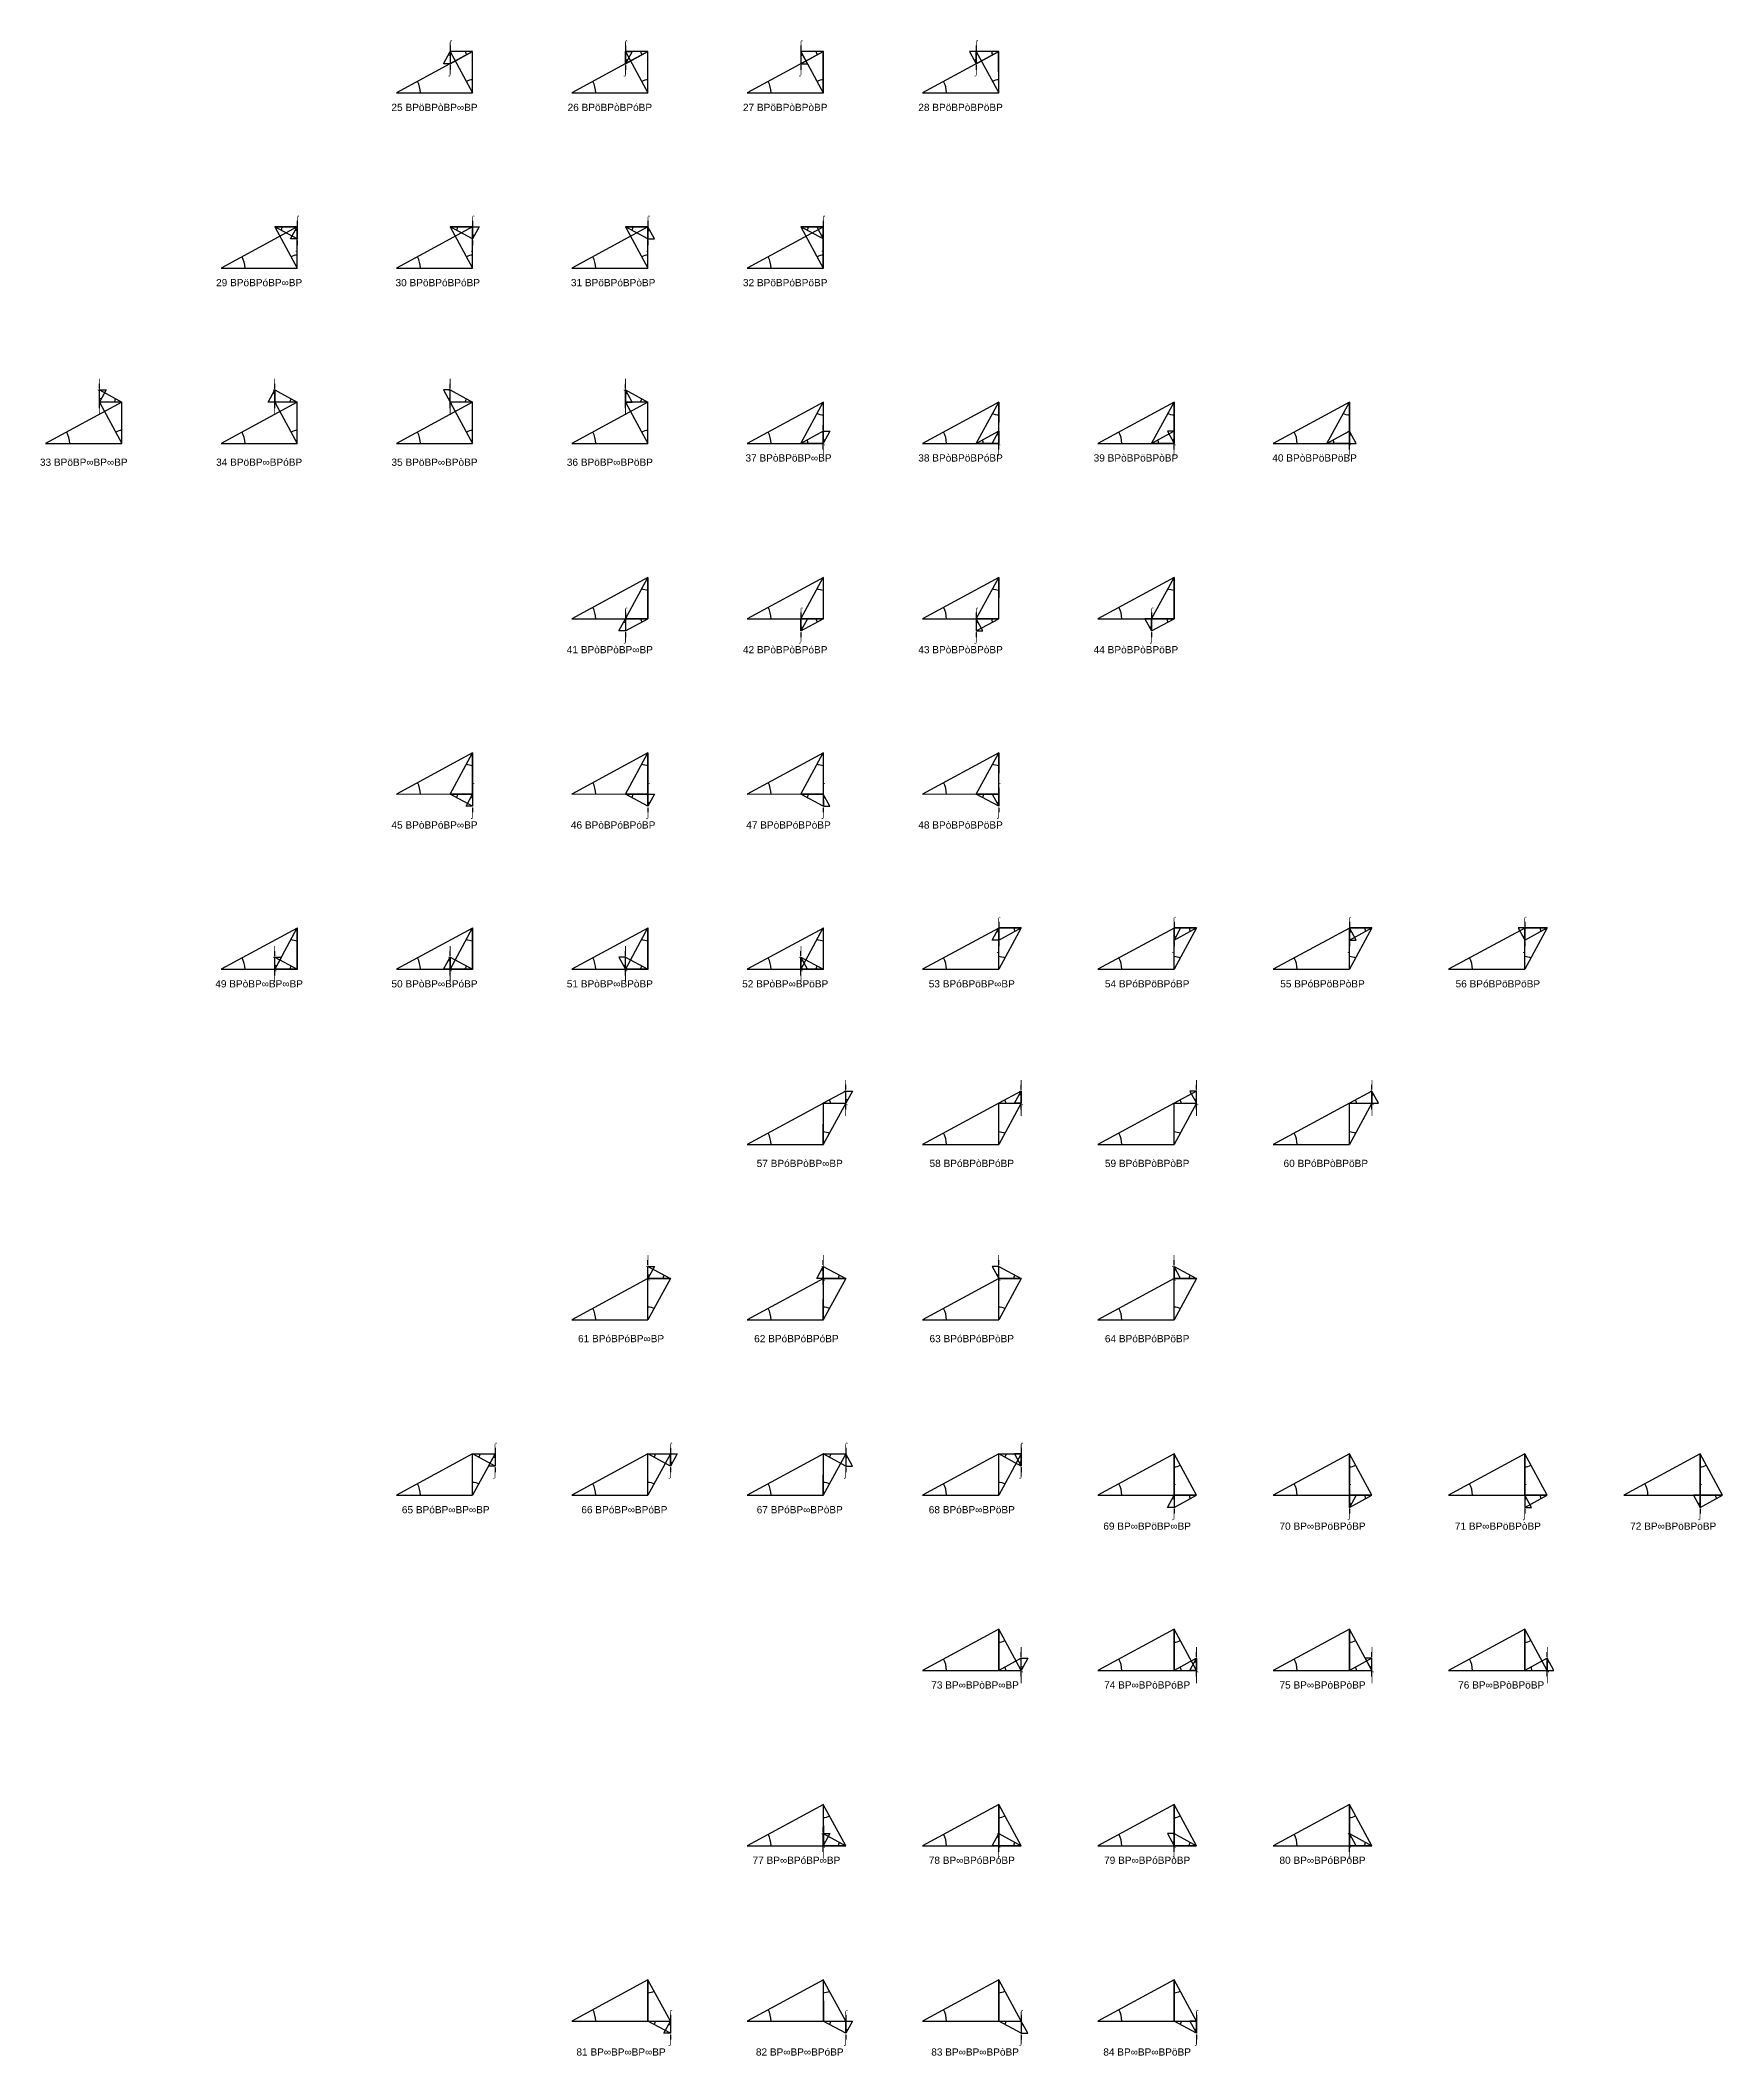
# Model space of a CAD drawing. Header units: millimetres. Extents: x 915202 to 1524453, y -2147646 to 62068.
# Drawn here: x 915202 to 1170864, y -2147646 to -1841254 of the extents above; entities that cross this region are included whole.
import ezdxf
from ezdxf.enums import TextEntityAlignment as Align

# ---------------------------------------------------------------- set-up
doc = ezdxf.new("R2010")
doc.units = ezdxf.units.MM
doc.linetypes.add('ACAD_ISO02W100', pattern=[15, 12, -3])
for name, color, linetype in [('BASE', 170, 'Continuous'), ('HYPOTENUSE', 20, 'Continuous'), ('PERPENDICULAR', 90, 'Continuous'), ('Standard', 7, 'Continuous')]:
    doc.layers.add(name, color=color, linetype=linetype)
doc.styles.add('Arial', font='arial_0.ttf')

msp = doc.modelspace()

# ---------------------------------------------------------------- texts
at = {"style": 'Arial'}
for s, height, p in [('⌠', 1095, (977483, -1842032)), ('⌠', 1095, (1004132, -1842032)), ('⌠', 1095, (1030780, -1842032)), ('⌠', 1095, (1057429, -1842032)), ('⌡', 1095, (977483, -1845736)), ('⌡', 1095, (1004132, -1845736)), ('⌡', 1095, (1030780, -1845736)), ('⌡', 1095, (1057429, -1845736)), ('25 BPöBPòBP∞BP', 1095.21, (975102, -1851448)), ('26 BPöBPòBPóBP', 1095.21, (1001751, -1851448)), ('27 BPöBPòBPòBP', 1095.21, (1028399, -1851448)), ('28 BPöBPòBPöBP', 1095.21, (1055048, -1851448)), ('⌠', 1095, (954247, -1868681)), ('⌠', 1095, (980896, -1868681)), ('⌠', 1095, (1007544, -1868681)), ('⌠', 1095, (1034193, -1868681)), ('⌡', 1095, (954247, -1872385)), ('⌡', 1095, (980896, -1872385)), ('⌡', 1095, (1007544, -1872385)), ('⌡', 1095, (1034193, -1872385)), ('29 BPöBPóBP∞BP', 1095.21, (948453, -1878096)), ('30 BPöBPóBPóBP', 1095.21, (975604, -1878096)), ('31 BPöBPóBPòBP', 1095.21, (1002253, -1878096)), ('32 BPöBPóBPöBP', 1095.21, (1028399, -1878096)), ('⌡', 1095, (924186, -1893478)), ('⌡', 1095, (950834, -1893478)), ('⌡', 1095, (977483, -1893478)), ('⌡', 1095, (1004132, -1893478)), ('⌠', 1095, (924186, -1897182)), ('⌠', 1095, (950834, -1897182)), ('⌠', 1095, (977483, -1897182)), ('⌠', 1095, (1004132, -1897182)), ('⌡', 1095, (1034193, -1899766)), ('⌡', 1095, (1060842, -1899766)), ('⌡', 1095, (1087490, -1899766)), ('⌡', 1095, (1114139, -1899766)), ('⌠', 1095, (1034193, -1903470)), ('⌠', 1095, (1060842, -1903470)), ('⌠', 1095, (1087490, -1903470)), ('⌠', 1095, (1114139, -1903470)), ('33 BPöBP∞BP∞BP', 1095.21, (921805, -1905393)), ('34 BPöBP∞BPóBP', 1095.21, (948453, -1905393)), ('35 BPöBP∞BPòBP', 1095.21, (975102, -1905393)), ('36 BPöBP∞BPöBP', 1095.21, (1001751, -1905393)), ('37 BPòBPöBP∞BP', 1095.21, (1028902, -1904745)), ('38 BPòBPöBPóBP', 1095.21, (1055048, -1904745)), ('39 BPòBPöBPòBP', 1095.21, (1081697, -1904745)), ('40 BPòBPöBPöBP', 1095.21, (1108848, -1904745)), ('⌠', 1095, (1004132, -1928267)), ('⌠', 1095, (1030780, -1928267)), ('⌠', 1095, (1057429, -1928267)), ('⌠', 1095, (1084078, -1928267)), ('41 BPòBPòBP∞BP', 1095.21, (1001751, -1933894)), ('⌡', 1095, (1004132, -1931971)), ('42 BPòBPòBPóBP', 1095.21, (1028399, -1933894)), ('⌡', 1095, (1030780, -1931971)), ('43 BPòBPòBPòBP', 1095.21, (1055048, -1933894)), ('⌡', 1095, (1057429, -1931971)), ('44 BPòBPòBPöBP', 1095.21, (1081697, -1933894)), ('⌡', 1095, (1084078, -1931971)), ('⌠', 1095, (980896, -1954915)), ('⌠', 1095, (1007544, -1954915)), ('⌠', 1095, (1034193, -1954915)), ('⌠', 1095, (1060842, -1954915)), ('⌡', 1095, (980896, -1958619)), ('⌡', 1095, (1007544, -1958619)), ('⌡', 1095, (1034193, -1958619)), ('⌡', 1095, (1060842, -1958619)), ('45 BPòBPóBP∞BP', 1095.21, (975102, -1960542)), ('46 BPòBPóBPóBP', 1095.21, (1002253, -1960542)), ('47 BPòBPóBPòBP', 1095.21, (1028902, -1960542)), ('48 BPòBPóBPöBP', 1095.21, (1055048, -1960542)), ('⌠', 1095, (1060842, -1975276)), ('⌠', 1095, (1087490, -1975276)), ('⌠', 1095, (1114139, -1975276)), ('⌠', 1095, (1140788, -1975276)), ('⌡', 1095, (950834, -1979712)), ('⌡', 1095, (977483, -1979712)), ('⌡', 1095, (1004132, -1979712)), ('⌡', 1095, (1030780, -1979712)), ('⌡', 1095, (1060842, -1978980)), ('⌡', 1095, (1087490, -1978980)), ('⌡', 1095, (1114139, -1978980)), ('⌡', 1095, (1140788, -1978980)), ('49 BPòBP∞BP∞BP', 1095.21, (948453, -1984691)), ('⌠', 1095, (950834, -1983416)), ('50 BPòBP∞BPóBP', 1095.21, (975102, -1984691)), ('⌠', 1095, (977483, -1983416)), ('51 BPòBP∞BPòBP', 1095.21, (1001751, -1984691)), ('⌠', 1095, (1004132, -1983416)), ('52 BPòBP∞BPöBP', 1095.21, (1028399, -1984691)), ('⌠', 1095, (1030780, -1983416)), ('53 BPóBPöBP∞BP', 1095.21, (1056754, -1984691)), ('54 BPóBPöBPóBP', 1095.21, (1083403, -1984691)), ('55 BPóBPöBPòBP', 1095.21, (1110052, -1984691)), ('56 BPóBPöBPöBP', 1095.21, (1136700, -1984691)), ('⌡', 1095, (1037606, -2000072)), ('⌡', 1095, (1064254, -2000072)), ('⌡', 1095, (1090903, -2000072)), ('⌡', 1095, (1117552, -2000072)), ('⌠', 1095, (1037606, -2003776)), ('⌠', 1095, (1064254, -2003776)), ('⌠', 1095, (1090903, -2003776)), ('⌠', 1095, (1117552, -2003776)), ('57 BPóBPòBP∞BP', 1095.21, (1030608, -2011988)), ('58 BPóBPòBPóBP', 1095.21, (1056754, -2011988)), ('59 BPóBPòBPòBP', 1095.21, (1083403, -2011988)), ('60 BPóBPòBPöBP', 1095.21, (1110554, -2011988)), ('⌡', 1095, (1007544, -2026721)), ('⌡', 1095, (1034193, -2026721)), ('⌡', 1095, (1060842, -2026721)), ('⌡', 1095, (1087490, -2026721)), ('⌠', 1095, (1007544, -2030425)), ('⌠', 1095, (1034193, -2030425)), ('⌠', 1095, (1060842, -2030425)), ('⌠', 1095, (1087490, -2030425)), ('61 BPóBPóBP∞BP', 1095.21, (1003457, -2038636)), ('62 BPóBPóBPóBP', 1095.21, (1030106, -2038636)), ('63 BPóBPóBPòBP', 1095.21, (1056754, -2038636)), ('64 BPóBPóBPöBP', 1095.21, (1083403, -2038636)), ('⌠', 1095, (984308, -2055222)), ('⌠', 1095, (1010957, -2055222)), ('⌠', 1095, (1037606, -2055222)), ('⌠', 1095, (1064254, -2055222)), ('⌡', 1095, (984308, -2058926)), ('⌡', 1095, (1010957, -2058926)), ('⌡', 1095, (1037606, -2058926)), ('⌡', 1095, (1064254, -2058926)), ('⌠', 1095, (1087490, -2061510)), ('⌠', 1095, (1114139, -2061510)), ('⌠', 1095, (1140788, -2061510)), ('⌠', 1095, (1167436, -2061510)), ('65 BPóBP∞BP∞BP', 1095.21, (976808, -2064637)), ('66 BPóBP∞BPóBP', 1095.21, (1003959, -2064637)), ('67 BPóBP∞BPòBP', 1095.21, (1030608, -2064637)), ('68 BPóBP∞BPöBP', 1095.21, (1056754, -2064637)), ('⌡', 1095, (1087490, -2065214)), ('⌡', 1095, (1114139, -2065214)), ('⌡', 1095, (1140788, -2065214)), ('⌡', 1095, (1167436, -2065214)), ('69 BP∞BPöBP∞BP', 1095.21, (1083403, -2067137)), ('70 BP∞BPöBPóBP', 1095.21, (1110052, -2067137)), ('71 BP∞BPöBPòBP', 1095.21, (1136700, -2067137)), ('72 BP∞BPöBPöBP', 1095.21, (1163349, -2067137)), ('⌡', 1095, (1064254, -2086307)), ('⌡', 1095, (1090903, -2086307)), ('⌡', 1095, (1117552, -2086307)), ('⌡', 1095, (1144200, -2086307)), ('⌠', 1095, (1064254, -2090011)), ('⌠', 1095, (1090903, -2090011)), ('⌠', 1095, (1117552, -2090011)), ('⌠', 1095, (1144200, -2090011)), ('73 BP∞BPòBP∞BP', 1095.21, (1057257, -2091286)), ('74 BP∞BPòBPóBP', 1095.21, (1083403, -2091286)), ('75 BP∞BPòBPòBP', 1095.21, (1110052, -2091286)), ('76 BP∞BPòBPöBP', 1095.21, (1137203, -2091286)), ('⌡', 1095, (1034193, -2112955)), ('⌡', 1095, (1060842, -2112955)), ('⌡', 1095, (1087490, -2112955)), ('⌡', 1095, (1114139, -2112955)), ('⌠', 1095, (1034193, -2116659)), ('⌠', 1095, (1060842, -2116659)), ('⌠', 1095, (1087490, -2116659)), ('⌠', 1095, (1114139, -2116659)), ('77 BP∞BPóBP∞BP', 1095.21, (1030106, -2117934)), ('78 BP∞BPóBPóBP', 1095.21, (1056754, -2117934)), ('79 BP∞BPóBPòBP', 1095.21, (1083403, -2117934)), ('80 BP∞BPóBPöBP', 1095.21, (1110052, -2117934)), ('⌠', 1095, (1010957, -2141456)), ('⌠', 1095, (1037606, -2141456)), ('⌠', 1095, (1064254, -2141456)), ('⌠', 1095, (1090903, -2141456)), ('⌡', 1095, (1010957, -2145160)), ('⌡', 1095, (1037606, -2145160)), ('⌡', 1095, (1064254, -2145160)), ('⌡', 1095, (1090903, -2145160)), ('81 BP∞BP∞BP∞BP', 1095.21, (1003457, -2147083)), ('82 BP∞BP∞BPóBP', 1095.21, (1030608, -2147083)), ('83 BP∞BP∞BPòBP', 1095.21, (1057257, -2147083)), ('84 BP∞BP∞BPöBP', 1095.21, (1083403, -2147083))]:
    msp.add_text(s, height=height, dxfattribs=at).set_placement(p, align=Align.MIDDLE_CENTER)

# ---------------------------------------------------------------- blocks, each defined once
blk = doc.blocks.new('fundamental_block_GT')
at = {"color": 4}
blk.add_arc((0, -2), 277, 359.9799, 28.4254, dxfattribs=at)
at = {"layer": 'BASE'}
blk.add_line((0, 0), (879, -7), dxfattribs=at)
at = {"layer": 'HYPOTENUSE'}
blk.add_line((883, 469), (0, 0), dxfattribs=at)
at = {"layer": 'PERPENDICULAR'}
blk.add_line((879, -7), (883, 469), dxfattribs=at)

# ---------------------------------------------------------------- linework, layer by layer
at = {"color": 4, "linetype": 'ACAD_ISO02W100', "ltscale": 100}
for p, q in [((977483, -1842032), (977483, -1845736)), ((1004132, -1842032), (1004132, -1845736)), ((1030780, -1842032), (1030780, -1845736)), ((1057429, -1842032), (1057429, -1845736)), ((954247, -1868681), (954247, -1872385)), ((980896, -1868681), (980896, -1872385)), ((1007544, -1868681), (1007544, -1872385)), ((1034193, -1868681), (1034193, -1872385)), ((924186, -1897182), (924186, -1893478)), ((950834, -1897182), (950834, -1893478)), ((977483, -1897182), (977483, -1893478)), ((1004132, -1897182), (1004132, -1893478)), ((1034193, -1903470), (1034193, -1899766)), ((1060842, -1903470), (1060842, -1899766)), ((1087490, -1903470), (1087490, -1899766)), ((1114139, -1903470), (1114139, -1899766)), ((1004132, -1928267), (1004132, -1931971)), ((1030780, -1928267), (1030780, -1931971)), ((1057429, -1928267), (1057429, -1931971)), ((1084078, -1928267), (1084078, -1931971)), ((980896, -1954915), (980896, -1958619)), ((1007544, -1954915), (1007544, -1958619)), ((1034193, -1954915), (1034193, -1958619)), ((1060842, -1954915), (1060842, -1958619)), ((1060842, -1975276), (1060842, -1978980)), ((1087490, -1975276), (1087490, -1978980)), ((1114139, -1975276), (1114139, -1978980)), ((1140788, -1975276), (1140788, -1978980)), ((950834, -1983416), (950834, -1979712)), ((977483, -1983416), (977483, -1979712)), ((1004132, -1983416), (1004132, -1979712)), ((1030780, -1983416), (1030780, -1979712)), ((1037606, -2003776), (1037606, -2000072)), ((1064254, -2003776), (1064254, -2000072)), ((1090903, -2003776), (1090903, -2000072)), ((1117552, -2003776), (1117552, -2000072)), ((1007544, -2030425), (1007544, -2026721)), ((1034193, -2030425), (1034193, -2026721)), ((1060842, -2030425), (1060842, -2026721)), ((1087490, -2030425), (1087490, -2026721)), ((984308, -2055222), (984308, -2058926)), ((1010957, -2055222), (1010957, -2058926)), ((1037606, -2055222), (1037606, -2058926)), ((1064254, -2055222), (1064254, -2058926)), ((1087490, -2061510), (1087490, -2065214)), ((1114139, -2061510), (1114139, -2065214)), ((1140788, -2061510), (1140788, -2065214)), ((1167436, -2061510), (1167436, -2065214)), ((1064254, -2090011), (1064254, -2086307)), ((1090903, -2090011), (1090903, -2086307)), ((1117552, -2090011), (1117552, -2086307)), ((1144200, -2090011), (1144200, -2086307)), ((1034193, -2116659), (1034193, -2112955)), ((1060842, -2116659), (1060842, -2112955)), ((1087490, -2116659), (1087490, -2112955)), ((1114139, -2116659), (1114139, -2112955)), ((1010957, -2141456), (1010957, -2145160)), ((1037606, -2141456), (1037606, -2145160)), ((1064254, -2141456), (1064254, -2145160)), ((1090903, -2141456), (1090903, -2145160))]:
    msp.add_line(p, q, dxfattribs=at)

# ---------------------------------------------------------------- block references
for p, xscale, yscale, zscale, rotation in [((977483, -1842958), -2.107163267998986, 2.107163267998986, 2.107163267998986, 89.5116672382058), ((980896, -1842958), 3.882797260268299, 3.882797260268299, 3.882797260268299, 180.4883327617942), ((980896, -1849247), 7.15469692989837, 7.15469692989837, 7.15469692989837, 90.48833276179423), ((1007544, -1842958), 3.882797260268299, 3.882797260268299, 3.882797260268299, 180.4883327617942), ((1004132, -1844810), -2.107163267998986, 2.107163267998986, 2.107163267998986, 269.5116672382058), ((1007544, -1849247), 7.15469692989837, 7.15469692989837, 7.15469692989837, 90.48833276179423), ((1034193, -1842958), 3.882797260268299, 3.882797260268299, 3.882797260268299, 180.4883327617942), ((1030780, -1842958), 2.107163267998986, 2.107163267998986, 2.107163267998986, 270.4883327617943), ((1034193, -1849247), 7.15469692989837, 7.15469692989837, 7.15469692989837, 90.48833276179423), ((1057429, -1844810), 2.107163267998707, 2.107163267998707, 2.107163267998707, 90.4883327617942), ((1060842, -1842958), 3.882797260268299, 3.882797260268299, 3.882797260268299, 180.4883327617942), ((1060842, -1849247), 7.15469692989837, 7.15469692989837, 7.15469692989837, 90.48833276179423), ((950834, -1869607), -3.882797260268299, 3.882797260268299, 3.882797260268299, 179.5116672382057), ((954247, -1875895), 7.15469692989837, 7.15469692989837, 7.15469692989837, 90.48833276179423), ((954247, -1869607), -2.107163267998986, 2.107163267998986, 2.107163267998986, 89.5116672382058), ((977483, -1869607), -3.882797260268299, 3.882797260268299, 3.882797260268299, 179.5116672382057), ((980896, -1875895), 7.15469692989837, 7.15469692989837, 7.15469692989837, 90.48833276179423), ((980896, -1871459), -2.107163267998986, 2.107163267998986, 2.107163267998986, 269.5116672382058), ((1004132, -1869607), -3.882797260268299, 3.882797260268299, 3.882797260268299, 179.5116672382057), ((1007544, -1875895), 7.15469692989837, 7.15469692989837, 7.15469692989837, 90.48833276179423), ((1007544, -1869607), 2.107163267998986, 2.107163267998986, 2.107163267998986, 270.4883327617943), ((1030780, -1869607), -3.882797260268299, 3.882797260268299, 3.882797260268299, 179.5116672382057), ((1034193, -1875895), 7.15469692989837, 7.15469692989837, 7.15469692989837, 90.48833276179423), ((1034193, -1871459), 2.107163267998986, 2.107163267998986, 2.107163267998986, 90.48833276179423), ((924186, -1896256), -2.107163267998986, 2.107163267998986, 2.107163267998986, 269.5116672382058), ((927598, -1896256), -3.882797260268299, 3.882797260268299, 3.882797260268299, 359.5116672382059), ((927598, -1902544), 7.15469692989837, 7.15469692989837, 7.15469692989837, 90.48833276179423), ((950834, -1894404), -2.107163267998986, 2.107163267998986, 2.107163267998986, 89.5116672382058), ((954247, -1896256), -3.882797260268299, 3.882797260268299, 3.882797260268299, 359.5116672382059), ((954247, -1902544), 7.15469692989837, 7.15469692989837, 7.15469692989837, 90.48833276179423), ((977483, -1896256), 2.107163267998986, 2.107163267998986, 2.107163267998986, 90.48833276179423), ((980896, -1896256), -3.882797260268299, 3.882797260268299, 3.882797260268299, 359.5116672382059), ((980896, -1902544), 7.15469692989837, 7.15469692989837, 7.15469692989837, 90.48833276179423), ((1004132, -1894404), 2.107163267998986, 2.107163267998986, 2.107163267998986, 270.4883327617943), ((1007544, -1896256), -3.882797260268299, 3.882797260268299, 3.882797260268299, 359.5116672382059), ((1007544, -1902544), 7.15469692989837, 7.15469692989837, 7.15469692989837, 90.48833276179423), ((1034193, -1896256), -7.15469692989837, 7.15469692989837, 7.15469692989837, 89.5116672382058), ((1060842, -1896256), -7.15469692989837, 7.15469692989837, 7.15469692989837, 89.5116672382058), ((1087490, -1896256), -7.15469692989837, 7.15469692989837, 7.15469692989837, 89.5116672382058), ((1114139, -1896256), -7.15469692989837, 7.15469692989837, 7.15469692989837, 89.5116672382058), ((1030780, -1902544), 3.882797260268299, 3.882797260268299, 3.882797260268299, 0.4883327617941891), ((1034193, -1902544), -2.107163267998986, 2.107163267998986, 2.107163267998986, 269.5116672382058), ((1057429, -1902544), 3.882797260268299, 3.882797260268299, 3.882797260268299, 0.4883327617941891), ((1060842, -1900692), -2.107163267998707, 2.107163267998707, 2.107163267998707, 89.5116672382058), ((1084078, -1902544), 3.882797260268299, 3.882797260268299, 3.882797260268299, 0.4883327617941891), ((1087490, -1902544), 2.107163267998707, 2.107163267998707, 2.107163267998707, 90.4883327617942), ((1110726, -1902544), 3.882797260268299, 3.882797260268299, 3.882797260268299, 0.4883327617941891), ((1114139, -1900692), 2.107163267998707, 2.107163267998707, 2.107163267998707, 270.4883327617942), ((1007544, -1922904), -7.15469692989837, 7.15469692989837, 7.15469692989837, 89.5116672382058), ((1034193, -1922904), -7.15469692989837, 7.15469692989837, 7.15469692989837, 89.5116672382058), ((1060842, -1922904), -7.15469692989837, 7.15469692989837, 7.15469692989837, 89.5116672382058), ((1087490, -1922904), -7.15469692989837, 7.15469692989837, 7.15469692989837, 89.5116672382058), ((1004132, -1929193), -2.107163267998986, 2.107163267998986, 2.107163267998986, 89.5116672382058), ((1007544, -1929193), 3.882797260268299, 3.882797260268299, 3.882797260268299, 180.4883327617942), ((1034193, -1929193), 3.882797260268299, 3.882797260268299, 3.882797260268299, 180.4883327617942), ((1030780, -1931045), -2.107163267998986, 2.107163267998986, 2.107163267998986, 269.5116672382058), ((1060842, -1929193), 3.882797260268299, 3.882797260268299, 3.882797260268299, 180.4883327617942), ((1057429, -1929193), 2.107163267998707, 2.107163267998707, 2.107163267998707, 270.4883327617942), ((1084078, -1931045), 2.107163267998707, 2.107163267998707, 2.107163267998707, 90.4883327617942), ((1087490, -1929193), 3.882797260268299, 3.882797260268299, 3.882797260268299, 180.4883327617942), ((980896, -1949553), -7.15469692989837, 7.15469692989837, 7.15469692989837, 89.5116672382058), ((1007544, -1949553), -7.15469692989837, 7.15469692989837, 7.15469692989837, 89.5116672382058), ((1034193, -1949553), -7.15469692989837, 7.15469692989837, 7.15469692989837, 89.5116672382058), ((1060842, -1949553), -7.15469692989837, 7.15469692989837, 7.15469692989837, 89.5116672382058), ((977483, -1955841), -3.882797260268299, 3.882797260268299, 3.882797260268299, 179.5116672382057), ((980896, -1955841), -2.107163267998986, 2.107163267998986, 2.107163267998986, 89.5116672382058), ((1004132, -1955841), -3.882797260268299, 3.882797260268299, 3.882797260268299, 179.5116672382057), ((1007544, -1957693), -2.107163267998986, 2.107163267998986, 2.107163267998986, 269.5116672382058), ((1030780, -1955841), -3.882797260268299, 3.882797260268299, 3.882797260268299, 179.5116672382057), ((1034193, -1955841), 2.107163267998986, 2.107163267998986, 2.107163267998986, 270.4883327617943), ((1057429, -1955841), -3.882797260268299, 3.882797260268299, 3.882797260268299, 179.5116672382057), ((1060842, -1957693), 2.107163267998707, 2.107163267998707, 2.107163267998707, 90.4883327617942), ((954247, -1976202), -7.15469692989837, 7.15469692989837, 7.15469692989837, 89.5116672382058), ((980896, -1976202), -7.15469692989837, 7.15469692989837, 7.15469692989837, 89.5116672382058), ((1007544, -1976202), -7.15469692989837, 7.15469692989837, 7.15469692989837, 89.5116672382058), ((1034193, -1976202), -7.15469692989837, 7.15469692989837, 7.15469692989837, 89.5116672382058), ((1060842, -1976202), -2.107163267998446, 2.107163267998446, 2.107163267998446, 89.51166723822818), ((1060842, -1982490), -7.15469692989837, 7.15469692989837, 7.15469692989837, 269.5116672382058), ((1064254, -1976202), 3.882797260267918, 3.882797260267918, 3.882797260267918, 180.4883327617934), ((1087490, -1982490), -7.15469692989837, 7.15469692989837, 7.15469692989837, 269.5116672382058), ((1090903, -1976202), 3.882797260267918, 3.882797260267918, 3.882797260267918, 180.4883327617934), ((1087490, -1978054), -2.107163267998446, 2.107163267998446, 2.107163267998446, 269.5116672382282), ((1114139, -1982490), -7.15469692989837, 7.15469692989837, 7.15469692989837, 269.5116672382058), ((1117552, -1976202), 3.882797260267918, 3.882797260267918, 3.882797260267918, 180.4883327617934), ((1114139, -1976202), 2.107163267998446, 2.107163267998446, 2.107163267998446, 270.4883327617862), ((1140788, -1978054), 2.107163267998446, 2.107163267998446, 2.107163267998446, 90.48833276178618), ((1140788, -1982490), -7.15469692989837, 7.15469692989837, 7.15469692989837, 269.5116672382058), ((1144200, -1976202), 3.882797260267918, 3.882797260267918, 3.882797260267918, 180.4883327617934), ((950834, -1982490), -2.107163267999255, 2.107163267999255, 2.107163267999255, 269.5116672382209), ((954247, -1982490), -3.882797260268299, 3.882797260268299, 3.882797260268299, 359.5116672382059), ((977483, -1980638), -2.107163267999255, 2.107163267999255, 2.107163267999255, 89.5116672382209), ((980896, -1982490), -3.882797260268299, 3.882797260268299, 3.882797260268299, 359.5116672382059), ((1004132, -1982490), 2.107163267999255, 2.107163267999255, 2.107163267999255, 90.48833276177909), ((1007544, -1982490), -3.882797260268299, 3.882797260268299, 3.882797260268299, 359.5116672382059), ((1030780, -1980638), 2.107163267999255, 2.107163267999255, 2.107163267999255, 270.4883327617791), ((1034193, -1982490), -3.882797260268299, 3.882797260268299, 3.882797260268299, 359.5116672382059), ((1034193, -2009139), -7.15469692989837, 7.15469692989837, 7.15469692989837, 269.5116672382058), ((1034193, -2002850), 3.882797260268299, 3.882797260268299, 3.882797260268299, 0.4883327617941891), ((1037606, -2002850), -2.107163267999255, 2.107163267999255, 2.107163267999255, 269.5116672382209), ((1060842, -2009139), -7.15469692989837, 7.15469692989837, 7.15469692989837, 269.5116672382058), ((1060842, -2002850), 3.882797260268299, 3.882797260268299, 3.882797260268299, 0.4883327617941891), ((1064254, -2000998), -2.107163267998975, 2.107163267998975, 2.107163267998975, 89.51166723822108), ((1087490, -2009139), -7.15469692989837, 7.15469692989837, 7.15469692989837, 269.5116672382058), ((1087490, -2002850), 3.882797260268299, 3.882797260268299, 3.882797260268299, 0.4883327617941891), ((1090903, -2002850), 2.107163267998976, 2.107163267998976, 2.107163267998976, 90.48833276177899), ((1114139, -2009139), -7.15469692989837, 7.15469692989837, 7.15469692989837, 269.5116672382058), ((1114139, -2002850), 3.882797260268299, 3.882797260268299, 3.882797260268299, 0.4883327617941891), ((1117552, -2000998), 2.107163267998975, 2.107163267998975, 2.107163267998975, 270.488332761779), ((1007544, -2029499), -2.107163267999255, 2.107163267999255, 2.107163267999255, 269.5116672382209), ((1010957, -2029499), -3.882797260268299, 3.882797260268299, 3.882797260268299, 359.5116672382059), ((1034193, -2027647), -2.107163267999255, 2.107163267999255, 2.107163267999255, 89.5116672382209), ((1037606, -2029499), -3.882797260268299, 3.882797260268299, 3.882797260268299, 359.5116672382059), ((1060842, -2029499), 2.107163267998976, 2.107163267998976, 2.107163267998976, 90.48833276177899), ((1064254, -2029499), -3.882797260268299, 3.882797260268299, 3.882797260268299, 359.5116672382059), ((1087490, -2027647), 2.107163267998975, 2.107163267998975, 2.107163267998975, 270.488332761779), ((1090903, -2029499), -3.882797260268299, 3.882797260268299, 3.882797260268299, 359.5116672382059), ((1007544, -2035787), -7.15469692989837, 7.15469692989837, 7.15469692989837, 269.5116672382058), ((1034193, -2035787), -7.15469692989837, 7.15469692989837, 7.15469692989837, 269.5116672382058), ((1060842, -2035787), -7.15469692989837, 7.15469692989837, 7.15469692989837, 269.5116672382058), ((1087490, -2035787), -7.15469692989837, 7.15469692989837, 7.15469692989837, 269.5116672382058), ((980896, -2062436), -7.15469692989837, 7.15469692989837, 7.15469692989837, 269.5116672382058), ((980896, -2056148), -3.882797260268299, 3.882797260268299, 3.882797260268299, 179.5116672382057), ((984308, -2056148), -2.107163267999255, 2.107163267999255, 2.107163267999255, 89.5116672382209), ((1007544, -2062436), -7.15469692989837, 7.15469692989837, 7.15469692989837, 269.5116672382058), ((1007544, -2056148), -3.882797260268299, 3.882797260268299, 3.882797260268299, 179.5116672382057), ((1010957, -2058000), -2.107163267999255, 2.107163267999255, 2.107163267999255, 269.5116672382209), ((1034193, -2062436), -7.15469692989837, 7.15469692989837, 7.15469692989837, 269.5116672382058), ((1034193, -2056148), -3.882797260268299, 3.882797260268299, 3.882797260268299, 179.5116672382057), ((1037606, -2056148), 2.107163267999255, 2.107163267999255, 2.107163267999255, 270.4883327617791), ((1060842, -2062436), -7.15469692989837, 7.15469692989837, 7.15469692989837, 269.5116672382058), ((1060842, -2056148), -3.882797260268299, 3.882797260268299, 3.882797260268299, 179.5116672382057), ((1064254, -2058000), 2.107163267998976, 2.107163267998976, 2.107163267998976, 90.48833276177899), ((1087490, -2056148), 7.15469692989837, 7.15469692989837, 7.15469692989837, 270.4883327617943), ((1114139, -2056148), 7.15469692989837, 7.15469692989837, 7.15469692989837, 270.4883327617943), ((1140788, -2056148), 7.15469692989837, 7.15469692989837, 7.15469692989837, 270.4883327617943), ((1167436, -2056148), 7.15469692989837, 7.15469692989837, 7.15469692989837, 270.4883327617943), ((1087490, -2062436), -2.107163267998446, 2.107163267998446, 2.107163267998446, 89.51166723822818), ((1090903, -2062436), 3.882797260267918, 3.882797260267918, 3.882797260267918, 180.4883327617934), ((1117552, -2062436), 3.882797260267918, 3.882797260267918, 3.882797260267918, 180.4883327617934), ((1114139, -2064288), -2.107163267998446, 2.107163267998446, 2.107163267998446, 269.5116672382282), ((1144200, -2062436), 3.882797260267918, 3.882797260267918, 3.882797260267918, 180.4883327617934), ((1140788, -2062436), 2.107163267998446, 2.107163267998446, 2.107163267998446, 270.4883327617862), ((1167436, -2064288), 2.107163267998446, 2.107163267998446, 2.107163267998446, 90.48833276178618), ((1170849, -2062436), 3.882797260267918, 3.882797260267918, 3.882797260267918, 180.4883327617934), ((1060842, -2082796), 7.15469692989837, 7.15469692989837, 7.15469692989837, 270.4883327617943), ((1087490, -2082796), 7.15469692989837, 7.15469692989837, 7.15469692989837, 270.4883327617943), ((1114139, -2082796), 7.15469692989837, 7.15469692989837, 7.15469692989837, 270.4883327617943), ((1140788, -2082796), 7.15469692989837, 7.15469692989837, 7.15469692989837, 270.4883327617943), ((1060842, -2089085), 3.882797260267918, 3.882797260267918, 3.882797260267918, 0.4883327617934432), ((1064254, -2089085), -2.107163267998446, 2.107163267998446, 2.107163267998446, 269.5116672382282), ((1087490, -2089085), 3.882797260267918, 3.882797260267918, 3.882797260267918, 0.4883327617934432), ((1090903, -2087233), -2.107163267998446, 2.107163267998446, 2.107163267998446, 89.51166723822818), ((1114139, -2089085), 3.882797260267918, 3.882797260267918, 3.882797260267918, 0.4883327617934432), ((1117552, -2089085), 2.107163267998446, 2.107163267998446, 2.107163267998446, 90.48833276178618), ((1140788, -2089085), 3.882797260267918, 3.882797260267918, 3.882797260267918, 0.4883327617934432), ((1144200, -2087233), 2.107163267998446, 2.107163267998446, 2.107163267998446, 270.4883327617862), ((1034193, -2109445), 7.15469692989837, 7.15469692989837, 7.15469692989837, 270.4883327617943), ((1060842, -2109445), 7.15469692989837, 7.15469692989837, 7.15469692989837, 270.4883327617943), ((1087490, -2109445), 7.15469692989837, 7.15469692989837, 7.15469692989837, 270.4883327617943), ((1114139, -2109445), 7.15469692989837, 7.15469692989837, 7.15469692989837, 270.4883327617943), ((1034193, -2115733), -2.107163267999255, 2.107163267999255, 2.107163267999255, 269.5116672382209), ((1037606, -2115733), -3.882797260268299, 3.882797260268299, 3.882797260268299, 359.5116672382059), ((1060842, -2113881), -2.107163267998975, 2.107163267998975, 2.107163267998975, 89.51166723822108), ((1064254, -2115733), -3.882797260268299, 3.882797260268299, 3.882797260268299, 359.5116672382059), ((1087490, -2115733), 2.107163267998976, 2.107163267998976, 2.107163267998976, 90.48833276177899), ((1090903, -2115733), -3.882797260268299, 3.882797260268299, 3.882797260268299, 359.5116672382059), ((1114139, -2113881), 2.107163267998975, 2.107163267998975, 2.107163267998975, 270.488332761779), ((1117552, -2115733), -3.882797260268299, 3.882797260268299, 3.882797260268299, 359.5116672382059), ((1007544, -2136094), 7.15469692989837, 7.15469692989837, 7.15469692989837, 270.4883327617943), ((1034193, -2136094), 7.15469692989837, 7.15469692989837, 7.15469692989837, 270.4883327617943), ((1060842, -2136094), 7.15469692989837, 7.15469692989837, 7.15469692989837, 270.4883327617943), ((1087490, -2136094), 7.15469692989837, 7.15469692989837, 7.15469692989837, 270.4883327617943), ((1007544, -2142382), -3.882797260268299, 3.882797260268299, 3.882797260268299, 179.5116672382057), ((1010957, -2142382), -2.107163267999255, 2.107163267999255, 2.107163267999255, 89.5116672382209), ((1034193, -2142382), -3.882797260268299, 3.882797260268299, 3.882797260268299, 179.5116672382057), ((1037606, -2144234), -2.107163267999255, 2.107163267999255, 2.107163267999255, 269.5116672382209), ((1060842, -2142382), -3.882797260268299, 3.882797260268299, 3.882797260268299, 179.5116672382057), ((1064254, -2142382), 2.107163267998975, 2.107163267998975, 2.107163267998975, 270.488332761779), ((1087490, -2142382), -3.882797260268299, 3.882797260268299, 3.882797260268299, 179.5116672382057), ((1090903, -2144234), 2.107163267998976, 2.107163267998976, 2.107163267998976, 90.48833276177899)]:
    msp.add_blockref('fundamental_block_GT', p, dxfattribs=dict(xscale=xscale, yscale=yscale, zscale=zscale, rotation=rotation))
at = {"layer": 'Standard', "xscale": 13.18371388650824, "yscale": 13.18371388650824, "zscale": 13.18371388650824, "rotation": 0.4883327617913192}
for p in [(969308, -1849247), (995957, -1849247), (1022606, -1849247), (1049254, -1849247), (942660, -1875895), (969308, -1875895), (995957, -1875895), (1022606, -1875895), (916011, -1902544), (942660, -1902544), (969308, -1902544), (995957, -1902544), (1022606, -1902544), (1049254, -1902544), (1075903, -1902544), (1102552, -1902544), (995957, -1929193), (1022606, -1929193), (1049254, -1929193), (1075903, -1929193), (969308, -1955841), (995957, -1955841), (1022606, -1955841), (1049254, -1955841), (942660, -1982490), (969308, -1982490), (995957, -1982490), (1022606, -1982490), (1049254, -1982490), (1075903, -1982490), (1102552, -1982490), (1129200, -1982490), (1022606, -2009139), (1049254, -2009139), (1075903, -2009139), (1102552, -2009139), (995957, -2035787), (1022606, -2035787), (1049254, -2035787), (1075903, -2035787), (969308, -2062436), (995957, -2062436), (1022606, -2062436), (1049254, -2062436), (1075903, -2062436), (1102552, -2062436), (1129200, -2062436), (1155849, -2062436), (1049254, -2089085), (1075903, -2089085), (1102552, -2089085), (1129200, -2089085), (1022606, -2115733), (1049254, -2115733), (1075903, -2115733), (1102552, -2115733), (995957, -2142382), (1022606, -2142382), (1049254, -2142382), (1075903, -2142382)]:
    msp.add_blockref('fundamental_block_GT', p, dxfattribs=at)

msp.set_redraw_order([(e.dxf.handle, doc.entitydb.next_handle()) for e in msp.query("TEXT MTEXT ATTDEF DIMENSION ARC_DIMENSION")])  # texts and dimensions are drawn at this point

doc.saveas('drawing.dxf')
